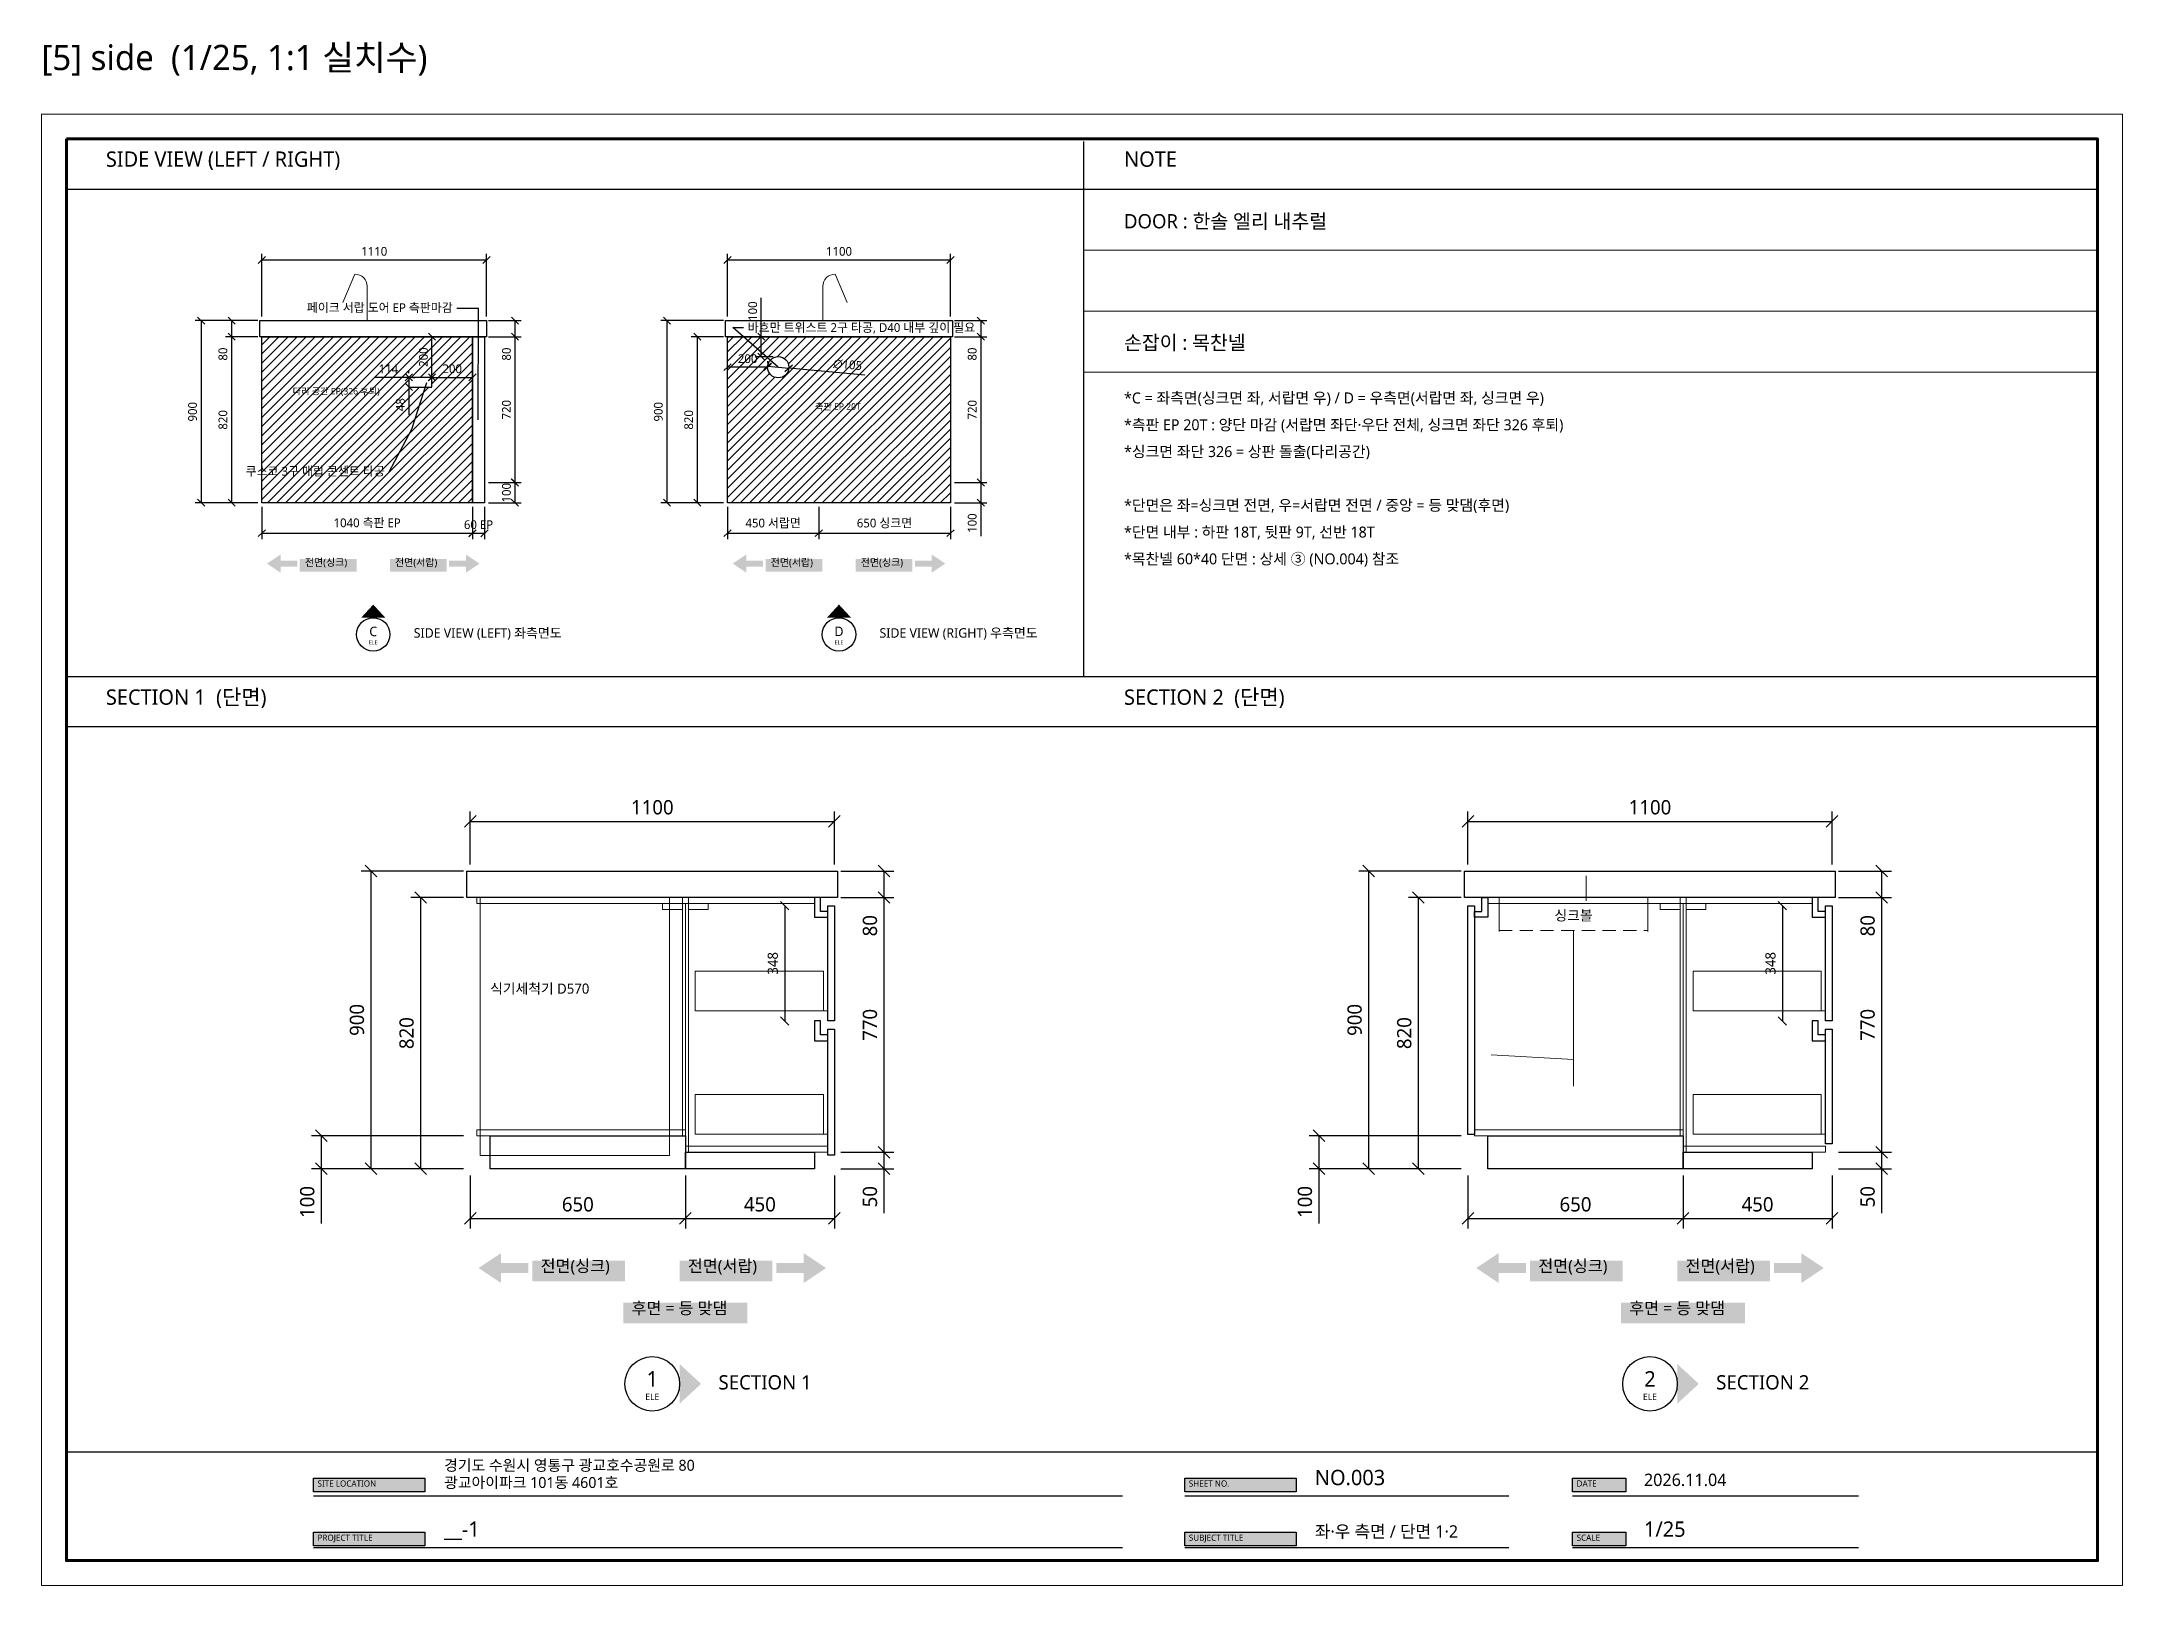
# Model space of a CAD drawing. Header units: millimetres. Extents: x 112 to 77378, y 62 to 7704.
# Drawn here: x 44002 to 54278, y 78 to 7704 of the extents above; entities that cross this region are included whole.
import ezdxf
from ezdxf.enums import TextEntityAlignment as Align

# ---------------------------------------------------------------- set-up
doc = ezdxf.new("R2010")
doc.units = ezdxf.units.MM
doc.header["$LTSCALE"] = 10
for name, color, linetype, lineweight, true_color in [('DIM', 252, 'Continuous', 13, 0x969696), ('FRAME', 18, 'Continuous', 100, 0x000000), ('NOTE_BLUE', 5, 'Continuous', 9, 0x0000ff), ('NOTE_RED', 242, 'Continuous', 25, 0xde0038), ('OUTLINE', 18, 'Continuous', 25, 0x000000), ('TEXT', 18, 'Continuous', 13, 0x000000), ('THIN', 8, 'Continuous', 5, 0x6e6e6e)]:
    doc.layers.add(name, color=color, linetype=linetype, lineweight=lineweight, true_color=true_color)
doc.layers.add('SHEET_FRAME_INFO', color=8, linetype='Continuous')
doc.styles.add('MALGUN', font='malgun.ttf')
doc.dimstyles.new('KAB', dxfattribs={"dimscale": 25, "dimtxt": 1.73, "dimasz": 0, "dimexe": 1.2, "dimexo": 0.8, "dimgap": 0.8, "dimtad": 1, "dimdec": 0, "dimtxsty": 'MALGUN', "dimtsz": 0.7, "dimcen": 2.5, "dimclrd": 256, "dimclre": 256, "dimclrt": 256, "dimazin": 3, "dimtfac": 1, "dimtmove": 0, "dimatfit": 3})

msp = doc.modelspace()

# ---------------------------------------------------------------- texts
at = {"layer": 'SHEET_FRAME_INFO', "style": 'MALGUN'}
msp.add_text('[5] side  (1/25, 1:1 실치수)', height=125, dxfattribs=at).set_placement((44002, 7525), align=Align.BOTTOM_LEFT)

# ---------------------------------------------------------------- blocks, each defined once
blk = doc.blocks.new('FRAME_SHEET5')
at = {"layer": 'FRAME', "true_color": 0x555555}
h = blk.add_hatch(color=251, dxfattribs=at)
h.dxf.hatch_style = 1
h.paths.add_polyline_path([(1455, 607.5), (2005, 607.5), (2005, 540), (1455, 540)])
h = blk.add_hatch(color=251, dxfattribs=at)
h.dxf.hatch_style = 1
h.paths.add_polyline_path([(5757.5, 607.5), (6307.5, 607.5), (6307.5, 540), (5757.5, 540)])
h = blk.add_hatch(color=251, dxfattribs=at)
h.dxf.hatch_style = 1
h.paths.add_polyline_path([(7672.5, 607.5), (7935, 607.5), (7935, 540), (7672.5, 540)])
h = blk.add_hatch(color=251, dxfattribs=at)
h.dxf.hatch_style = 1
h.paths.add_polyline_path([(1455, 340), (2005, 340), (2005, 272.5), (1455, 272.5)])
h = blk.add_hatch(color=251, dxfattribs=at)
h.dxf.hatch_style = 1
h.paths.add_polyline_path([(5757.5, 340), (6307.5, 340), (6307.5, 272.5), (5757.5, 272.5)])
h = blk.add_hatch(color=251, dxfattribs=at)
h.dxf.hatch_style = 1
h.paths.add_polyline_path([(7672.5, 340), (7935, 340), (7935, 272.5), (7672.5, 272.5)])
at = {"layer": 'FRAME', "color": 18, "lineweight": 25, "true_color": 0x000000}
for p, q in [((5257.5, 7210), (5257.5, 4567.5)), ((235, 6975), (10265, 6975)), ((235, 4567.5), (10265, 4567.5)), ((235, 4320), (10265, 4320)), ((235, 737.5), (10265, 737.5))]:
    blk.add_line(p, q, dxfattribs=at)
at = {"layer": 'FRAME', "color": 18, "lineweight": 13, "true_color": 0x000000}
for p, q in [((5257.5, 6672.5), (10265, 6672.5)), ((5257.5, 6372.5), (10265, 6372.5)), ((5257.5, 6070), (10265, 6070))]:
    blk.add_line(p, q, dxfattribs=at)
blk.add_lwpolyline([(112.5, 7345), (10387.5, 7345), (10387.5, 77.5), (112.5, 77.5)], close=True, dxfattribs=at)
at = {"layer": 'FRAME', "color": 18, "lineweight": 100, "true_color": 0x000000}
blk.add_lwpolyline([(235, 7222.5), (10265, 7222.5), (10265, 200), (235, 200)], close=True, dxfattribs=at)
at = {"layer": 'OUTLINE', "color": 18, "lineweight": 25, "true_color": 0x000000}
for p, q in [((1455, 520), (5450, 520)), ((5757.5, 520), (7357.5, 520)), ((7672.5, 520), (9085, 520)), ((1455, 265), (5450, 265)), ((5757.5, 265), (7357.5, 265)), ((7672.5, 265), (9085, 265))]:
    blk.add_line(p, q, dxfattribs=at)
for points in [[(1455, 607.5), (2005, 607.5), (2005, 540), (1455, 540)], [(5757.5, 607.5), (6307.5, 607.5), (6307.5, 540), (5757.5, 540)], [(7672.5, 607.5), (7935, 607.5), (7935, 540), (7672.5, 540)], [(1455, 340), (2005, 340), (2005, 272.5), (1455, 272.5)], [(5757.5, 340), (6307.5, 340), (6307.5, 272.5), (5757.5, 272.5)], [(7672.5, 340), (7935, 340), (7935, 272.5), (7672.5, 272.5)]]:
    blk.add_lwpolyline(points, close=True, dxfattribs=at)
at = {"layer": 'TEXT', "color": 18, "true_color": 0x000000, "style": 'MALGUN'}
for s, height, p in [('SIDE VIEW (LEFT / RIGHT)', 75.6, (430, 7062.5)), ('NOTE', 75.6, (5457.5, 7062.5)), ('SECTION 1  (단면)', 75.6, (430, 4405)), ('SECTION 2  (단면)', 75.6, (5457.5, 4405)), ('광교아이파크 101동 4601호', 54, (2100, 542.5)), ('경기도 수원시 영통구 광교호수공원로 80', 54, (2100, 627.5)), ('NO.003', 75.6, (6400, 550)), ('2026.11.04', 61.2, (8025, 550)), ('__-1', 75.6, (2100, 295)), ('좌·우 측면 / 단면 1·2', 61.2, (6400, 295)), ('1/25', 75.6, (8025, 295))]:
    blk.add_text(s, height=height, dxfattribs=at).set_placement(p, align=Align.BOTTOM_LEFT)
at = {"layer": 'TEXT', "color": 7, "true_color": 0xffffff, "style": 'MALGUN'}
for s, p in [('SITE LOCATION', (1475, 556.25)), ('SHEET NO.', (5777.5, 556.25)), ('DATE', (7692.5, 556.25)), ('PROJECT TITLE', (1475, 288.75)), ('SUBJECT TITLE', (5777.5, 288.75)), ('SCALE', (7692.5, 288.75))]:
    blk.add_text(s, height=30.6, dxfattribs=at).set_placement(p, align=Align.BOTTOM_LEFT)
blk = doc.blocks.new('*D869')
at = {"layer": 'Defpoints', "color": 0, "transparency": 16777216}
for p in [(2310, 6625), (1200, 6325), (2310, 6325)]:
    blk.add_point(p, dxfattribs=at)
at = {"layer": 'DIM', "lineweight": -2, "transparency": 16777216}
for p, q in [((1182, 6608), (1218, 6642)), ((1200, 6345), (1200, 6655)), ((1200, 6625), (2310, 6625)), ((2292, 6608), (2328, 6642)), ((2310, 6345), (2310, 6655))]:
    blk.add_line(p, q, dxfattribs=at)
at = {"layer": 'DIM', "lineweight": 13, "transparency": 16777216, "insert": (1755, 6667), "char_height": 43.2, "attachment_point": 5, "style": 'MALGUN'}
blk.add_mtext('1110', dxfattribs=at)
blk = doc.blocks.new('*D870')
at = {"layer": 'Defpoints', "color": 0, "transparency": 16777216}
for p in [(1200, 5425), (2240, 5425), (2240, 5275)]:
    blk.add_point(p, dxfattribs=at)
at = {"layer": 'DIM', "lineweight": -2, "transparency": 16777216}
for p, q in [((1200, 5405), (1200, 5245)), ((2240, 5405), (2240, 5245)), ((1182, 5258), (1218, 5292)), ((1200, 5275), (2240, 5275)), ((2222, 5258), (2258, 5292))]:
    blk.add_line(p, q, dxfattribs=at)
at = {"layer": 'DIM', "lineweight": 13, "transparency": 16777216, "insert": (1720, 5324), "char_height": 43.2, "attachment_point": 5, "style": 'MALGUN'}
blk.add_mtext('1040 측판 EP', dxfattribs=at)
blk = doc.blocks.new('*D871')
at = {"layer": 'Defpoints', "color": 0, "transparency": 16777216}
for p in [(2240, 5425), (2300, 5425), (2300, 5275)]:
    blk.add_point(p, dxfattribs=at)
at = {"layer": 'DIM', "lineweight": -2, "transparency": 16777216}
for p, q in [((2240, 5405), (2240, 5245)), ((2300, 5405), (2300, 5245)), ((2222, 5257), (2258, 5292)), ((2240, 5275), (2300, 5275)), ((2282, 5257), (2318, 5292))]:
    blk.add_line(p, q, dxfattribs=at)
at = {"layer": 'DIM', "lineweight": 13, "transparency": 16777216, "insert": (2270, 5317), "char_height": 43.2, "attachment_point": 5, "style": 'MALGUN'}
blk.add_mtext('60 EP', dxfattribs=at)
blk = doc.blocks.new('*D872')
at = {"layer": 'Defpoints', "color": 0, "transparency": 16777216}
for p in [(1200, 6245), (1050, 5425), (1200, 5425)]:
    blk.add_point(p, dxfattribs=at)
at = {"layer": 'DIM', "lineweight": -2, "transparency": 16777216}
for p, q in [((1180, 6245), (1020, 6245)), ((1068, 6228), (1033, 6263)), ((1050, 6245), (1050, 5425)), ((1180, 5425), (1020, 5425)), ((1068, 5408), (1033, 5443))]:
    blk.add_line(p, q, dxfattribs=at)
at = {"layer": 'DIM', "lineweight": 13, "transparency": 16777216, "insert": (1008, 5835), "char_height": 43.2, "attachment_point": 5, "rotation": 90, "style": 'MALGUN'}
blk.add_mtext('820', dxfattribs=at)
blk = doc.blocks.new('*D873')
at = {"layer": 'Defpoints', "color": 0, "transparency": 16777216}
for p in [(1200, 6325), (900, 5425), (1200, 5425)]:
    blk.add_point(p, dxfattribs=at)
at = {"layer": 'DIM', "lineweight": -2, "transparency": 16777216}
for p, q in [((1180, 6325), (870, 6325)), ((918, 6308), (883, 6343)), ((900, 6325), (900, 5425)), ((1180, 5425), (870, 5425)), ((918, 5408), (883, 5443))]:
    blk.add_line(p, q, dxfattribs=at)
at = {"layer": 'DIM', "lineweight": 13, "transparency": 16777216, "insert": (858, 5875), "char_height": 43.2, "attachment_point": 5, "rotation": 90, "style": 'MALGUN'}
blk.add_mtext('900', dxfattribs=at)
blk = doc.blocks.new('*D874')
at = {"layer": 'Defpoints', "color": 0, "transparency": 16777216}
for p in [(2300, 6325), (2300, 6245), (2450, 6245)]:
    blk.add_point(p, dxfattribs=at)
at = {"layer": 'DIM', "lineweight": -2, "transparency": 16777216}
for p, q in [((2320, 6325), (2480, 6325)), ((2468, 6308), (2433, 6343)), ((2450, 6325), (2450, 6245)), ((2320, 6245), (2480, 6245)), ((2468, 6228), (2433, 6263)), ((2450, 6245), (2450, 6109))]:
    blk.add_line(p, q, dxfattribs=at)
at = {"layer": 'DIM', "lineweight": 13, "transparency": 16777216, "insert": (2408, 6160), "char_height": 43.2, "attachment_point": 5, "rotation": 90, "style": 'MALGUN'}
blk.add_mtext('80', dxfattribs=at)
blk = doc.blocks.new('*D875')
at = {"layer": 'Defpoints', "color": 0, "transparency": 16777216}
for p in [(2300, 6245), (2300, 5525), (2450, 5525)]:
    blk.add_point(p, dxfattribs=at)
at = {"layer": 'DIM', "lineweight": -2, "transparency": 16777216}
for p, q in [((2320, 6245), (2480, 6245)), ((2468, 6228), (2433, 6263)), ((2450, 6245), (2450, 5525)), ((2320, 5525), (2480, 5525)), ((2468, 5508), (2433, 5543))]:
    blk.add_line(p, q, dxfattribs=at)
at = {"layer": 'DIM', "lineweight": 13, "transparency": 16777216, "insert": (2408, 5885), "char_height": 43.2, "attachment_point": 5, "rotation": 90, "style": 'MALGUN'}
blk.add_mtext('720', dxfattribs=at)
blk = doc.blocks.new('*D876')
at = {"layer": 'Defpoints', "color": 0, "transparency": 16777216}
for p in [(2300, 5525), (2300, 5425), (2450, 5425)]:
    blk.add_point(p, dxfattribs=at)
at = {"layer": 'DIM', "lineweight": -2, "transparency": 16777216}
for p, q in [((2320, 5525), (2480, 5525)), ((2468, 5508), (2432, 5543)), ((2450, 5525), (2450, 5425)), ((2320, 5425), (2480, 5425)), ((2468, 5408), (2432, 5443))]:
    blk.add_line(p, q, dxfattribs=at)
at = {"layer": 'DIM', "lineweight": 13, "transparency": 16777216, "insert": (2408, 5475), "char_height": 43.2, "attachment_point": 5, "rotation": 90, "style": 'MALGUN'}
blk.add_mtext('100', dxfattribs=at)
blk = doc.blocks.new('*D473')
at = {"lineweight": -2, "transparency": 16777216}
for p, q in [((1170, 6325), (1020, 6325)), ((1068, 6308), (1033, 6343)), ((1050, 6325), (1050, 6245)), ((1170, 6245), (1020, 6245)), ((1068, 6228), (1033, 6263)), ((1050, 6245), (1050, 6109))]:
    blk.add_line(p, q, dxfattribs=at)
at = {"layer": 'Defpoints', "color": 0, "transparency": 16777216}
for p in [(1190, 6325), (1050, 6245), (1190, 6245)]:
    blk.add_point(p, dxfattribs=at)
at = {"transparency": 16777216, "insert": (1008, 6160), "char_height": 43.2, "attachment_point": 5, "rotation": 90, "style": 'MALGUN'}
blk.add_mtext('80', dxfattribs=at)
blk = doc.blocks.new('*D826')
at = {"lineweight": -2, "transparency": 16777216}
for p, q in [((2058, 6228), (2023, 6263)), ((2040, 6045), (2040, 6245)), ((2060, 6245), (2070, 6245)), ((2058, 6028), (2023, 6063)), ((2060, 6045), (2070, 6045))]:
    blk.add_line(p, q, dxfattribs=at)
at = {"layer": 'Defpoints', "color": 0, "transparency": 16777216}
for p in [(2040, 6245), (2040, 6245), (2040, 6045)]:
    blk.add_point(p, dxfattribs=at)
at = {"transparency": 16777216, "insert": (1998, 6145), "char_height": 43.2, "attachment_point": 5, "rotation": 90, "style": 'MALGUN'}
blk.add_mtext('200', dxfattribs=at)
blk = doc.blocks.new('*D827')
at = {"lineweight": -2, "transparency": 16777216}
for p, q in [((2023, 6027), (2058, 6062)), ((2040, 6065), (2040, 6075)), ((2222, 6027), (2258, 6062)), ((2240, 6065), (2240, 6075)), ((2040, 6045), (2240, 6045))]:
    blk.add_line(p, q, dxfattribs=at)
at = {"layer": 'Defpoints', "color": 0, "transparency": 16777216}
for p in [(2040, 6045), (2240, 6045), (2240, 6045)]:
    blk.add_point(p, dxfattribs=at)
at = {"transparency": 16777216, "insert": (2140, 6087), "char_height": 43.2, "attachment_point": 5, "style": 'MALGUN'}
blk.add_mtext('200', dxfattribs=at)
blk = doc.blocks.new('*D828')
at = {"lineweight": -2, "transparency": 16777216}
for p, q in [((1908, 6027), (1944, 6062)), ((1926, 6065), (1926, 6075)), ((2022, 6027), (2058, 6062)), ((1926, 6045), (1760, 6045)), ((2040, 6045), (1926, 6045)), ((2040, 6025), (2040, 6015))]:
    blk.add_line(p, q, dxfattribs=at)
at = {"layer": 'Defpoints', "color": 0, "transparency": 16777216}
for p in [(1926, 6045), (1926, 6045), (2040, 6045)]:
    blk.add_point(p, dxfattribs=at)
at = {"transparency": 16777216, "insert": (1825, 6087), "char_height": 43.2, "attachment_point": 5, "style": 'MALGUN'}
blk.add_mtext('114', dxfattribs=at)
blk = doc.blocks.new('*D829')
at = {"lineweight": -2, "transparency": 16777216}
for p, q in [((1944, 6028), (1909, 6063)), ((1944, 5980), (1909, 6015)), ((1926, 6045), (1926, 5997)), ((1926, 5997), (1926, 5859)), ((1946, 6045), (1956, 6045)), ((1946, 5997), (1956, 5997))]:
    blk.add_line(p, q, dxfattribs=at)
at = {"layer": 'Defpoints', "color": 0, "transparency": 16777216}
for p in [(1926, 6045), (1926, 5997), (1926, 5997)]:
    blk.add_point(p, dxfattribs=at)
at = {"transparency": 16777216, "insert": (1884, 5910), "char_height": 43.2, "attachment_point": 5, "rotation": 90, "style": 'MALGUN'}
blk.add_mtext('48', dxfattribs=at)
blk = doc.blocks.new('*D831')
at = {"layer": 'Defpoints', "color": 0, "transparency": 16777216}
for p in [(4600, 6625), (3500, 6325), (4600, 6325)]:
    blk.add_point(p, dxfattribs=at)
at = {"layer": 'DIM', "lineweight": -2, "transparency": 16777216}
for p, q in [((3482, 6608), (3518, 6642)), ((3500, 6345), (3500, 6655)), ((3500, 6625), (4600, 6625)), ((4582, 6608), (4618, 6642)), ((4600, 6345), (4600, 6655))]:
    blk.add_line(p, q, dxfattribs=at)
at = {"layer": 'DIM', "lineweight": 13, "transparency": 16777216, "insert": (4050, 6667), "char_height": 43.2, "attachment_point": 5, "style": 'MALGUN'}
blk.add_mtext('1100', dxfattribs=at)
blk = doc.blocks.new('*D832')
at = {"layer": 'Defpoints', "color": 0, "transparency": 16777216}
for p in [(3500, 5425), (3950, 5425), (3950, 5275)]:
    blk.add_point(p, dxfattribs=at)
at = {"layer": 'DIM', "lineweight": -2, "transparency": 16777216}
for p, q in [((3500, 5405), (3500, 5245)), ((3950, 5405), (3950, 5245)), ((3482, 5258), (3518, 5292)), ((3500, 5275), (3950, 5275)), ((3932, 5258), (3968, 5292))]:
    blk.add_line(p, q, dxfattribs=at)
at = {"layer": 'DIM', "lineweight": 13, "transparency": 16777216, "insert": (3725, 5323), "char_height": 43.2, "attachment_point": 5, "style": 'MALGUN'}
blk.add_mtext('450 서랍면', dxfattribs=at)
blk = doc.blocks.new('*D833')
at = {"layer": 'Defpoints', "color": 0, "transparency": 16777216}
for p in [(3950, 5425), (4600, 5425), (4600, 5275)]:
    blk.add_point(p, dxfattribs=at)
at = {"layer": 'DIM', "lineweight": -2, "transparency": 16777216}
for p, q in [((3950, 5405), (3950, 5245)), ((4600, 5405), (4600, 5245)), ((3932, 5258), (3968, 5292)), ((3950, 5275), (4600, 5275)), ((4582, 5258), (4618, 5292))]:
    blk.add_line(p, q, dxfattribs=at)
at = {"layer": 'DIM', "lineweight": 13, "transparency": 16777216, "insert": (4275, 5323), "char_height": 43.2, "attachment_point": 5, "style": 'MALGUN'}
blk.add_mtext('650 싱크면', dxfattribs=at)
blk = doc.blocks.new('*D834')
at = {"layer": 'Defpoints', "color": 0, "transparency": 16777216}
for p in [(3500, 6245), (3350, 5425), (3500, 5425)]:
    blk.add_point(p, dxfattribs=at)
at = {"layer": 'DIM', "lineweight": -2, "transparency": 16777216}
for p, q in [((3480, 6245), (3320, 6245)), ((3368, 6228), (3333, 6263)), ((3350, 6245), (3350, 5425)), ((3480, 5425), (3320, 5425)), ((3368, 5408), (3333, 5443))]:
    blk.add_line(p, q, dxfattribs=at)
at = {"layer": 'DIM', "lineweight": 13, "transparency": 16777216, "insert": (3308, 5835), "char_height": 43.2, "attachment_point": 5, "rotation": 90, "style": 'MALGUN'}
blk.add_mtext('820', dxfattribs=at)
blk = doc.blocks.new('*D835')
at = {"layer": 'Defpoints', "color": 0, "transparency": 16777216}
for p in [(3500, 6325), (3200, 5425), (3500, 5425)]:
    blk.add_point(p, dxfattribs=at)
at = {"layer": 'DIM', "lineweight": -2, "transparency": 16777216}
for p, q in [((3480, 6325), (3170, 6325)), ((3218, 6308), (3183, 6343)), ((3200, 6325), (3200, 5425)), ((3480, 5425), (3170, 5425)), ((3218, 5408), (3183, 5443))]:
    blk.add_line(p, q, dxfattribs=at)
at = {"layer": 'DIM', "lineweight": 13, "transparency": 16777216, "insert": (3158, 5875), "char_height": 43.2, "attachment_point": 5, "rotation": 90, "style": 'MALGUN'}
blk.add_mtext('900', dxfattribs=at)
blk = doc.blocks.new('*D836')
at = {"layer": 'Defpoints', "color": 0, "transparency": 16777216}
for p in [(4600, 6325), (4600, 6245), (4750, 6245)]:
    blk.add_point(p, dxfattribs=at)
at = {"layer": 'DIM', "lineweight": -2, "transparency": 16777216}
for p, q in [((4620, 6325), (4780, 6325)), ((4768, 6308), (4733, 6343)), ((4750, 6325), (4750, 6245)), ((4620, 6245), (4780, 6245)), ((4768, 6228), (4733, 6263)), ((4750, 6245), (4750, 6109))]:
    blk.add_line(p, q, dxfattribs=at)
at = {"layer": 'DIM', "lineweight": 13, "transparency": 16777216, "insert": (4708, 6160), "char_height": 43.2, "attachment_point": 5, "rotation": 90, "style": 'MALGUN'}
blk.add_mtext('80', dxfattribs=at)
blk = doc.blocks.new('*D837')
at = {"layer": 'Defpoints', "color": 0, "transparency": 16777216}
for p in [(4600, 6245), (4600, 5525), (4750, 5525)]:
    blk.add_point(p, dxfattribs=at)
at = {"layer": 'DIM', "lineweight": -2, "transparency": 16777216}
for p, q in [((4620, 6245), (4780, 6245)), ((4768, 6228), (4733, 6263)), ((4750, 6245), (4750, 5525)), ((4620, 5525), (4780, 5525)), ((4768, 5508), (4733, 5543))]:
    blk.add_line(p, q, dxfattribs=at)
at = {"layer": 'DIM', "lineweight": 13, "transparency": 16777216, "insert": (4708, 5885), "char_height": 43.2, "attachment_point": 5, "rotation": 90, "style": 'MALGUN'}
blk.add_mtext('720', dxfattribs=at)
blk = doc.blocks.new('*D838')
at = {"layer": 'Defpoints', "color": 0, "transparency": 16777216}
for p in [(4600, 5525), (4600, 5425), (4750, 5425)]:
    blk.add_point(p, dxfattribs=at)
at = {"layer": 'DIM', "lineweight": -2, "transparency": 16777216}
for p, q in [((4620, 5525), (4780, 5525)), ((4768, 5508), (4733, 5543)), ((4750, 5525), (4750, 5425)), ((4620, 5425), (4780, 5425)), ((4768, 5408), (4733, 5443)), ((4750, 5425), (4750, 5260))]:
    blk.add_line(p, q, dxfattribs=at)
at = {"layer": 'DIM', "lineweight": 13, "transparency": 16777216, "insert": (4708, 5325), "char_height": 43.2, "attachment_point": 5, "rotation": 90, "style": 'MALGUN'}
blk.add_mtext('100', dxfattribs=at)
blk = doc.blocks.new('*D814')
at = {"lineweight": -2, "transparency": 16777216}
for p, q in [((3679, 6084), (3717, 6116)), ((3698, 6100), (3802, 6090)), ((3783, 6074), (3821, 6106)), ((4178, 6056), (3802, 6090))]:
    blk.add_line(p, q, dxfattribs=at)
at = {"layer": 'Defpoints', "color": 0, "transparency": 16777216}
for p in [(3698, 6100), (3802, 6090)]:
    blk.add_point(p, dxfattribs=at)
at = {"transparency": 16777216, "insert": (4093, 6107), "char_height": 43.2, "attachment_point": 5, "rotation": 354.7834, "style": 'MALGUN'}
blk.add_mtext('∅105', dxfattribs=at)
blk = doc.blocks.new('*D839')
at = {"lineweight": -2, "transparency": 16777216}
for p, q in [((3666, 6245), (3666, 6438)), ((3725, 6245), (3636, 6245)), ((3684, 6228), (3649, 6263)), ((3666, 6147), (3666, 6245)), ((3725, 6147), (3636, 6147)), ((3684, 6130), (3649, 6165))]:
    blk.add_line(p, q, dxfattribs=at)
at = {"layer": 'Defpoints', "color": 0, "transparency": 16777216}
for p in [(3666, 6245), (3745, 6245), (3745, 6147)]:
    blk.add_point(p, dxfattribs=at)
at = {"transparency": 16777216, "insert": (3588, 6372), "char_height": 43.2, "attachment_point": 5, "rotation": 90, "style": 'MALGUN'}
blk.add_mtext('\\P100', dxfattribs=at)
blk = doc.blocks.new('*D816')
at = {"lineweight": -2, "transparency": 16777216}
for p, q in [((3482, 6078), (3518, 6112)), ((3500, 6115), (3500, 6125)), ((3698, 6095), (3500, 6095)), ((3680, 6078), (3715, 6112)), ((3698, 6115), (3698, 6125))]:
    blk.add_line(p, q, dxfattribs=at)
at = {"layer": 'Defpoints', "color": 0, "transparency": 16777216}
for p in [(3500, 6095), (3500, 6095), (3698, 6095)]:
    blk.add_point(p, dxfattribs=at)
at = {"transparency": 16777216, "insert": (3599, 6137), "char_height": 43.2, "attachment_point": 5, "style": 'MALGUN'}
blk.add_mtext('200', dxfattribs=at)
blk = doc.blocks.new('NOTE_S5')
at = {"layer": 'NOTE_BLUE', "color": 5, "true_color": 0x0000ff, "style": 'MALGUN'}
for s, p in [('*측판 EP 20T : 양단 마감 (서랍면 좌단·우단 전체, 싱크면 좌단 326 후퇴)', (5457.5, 5767.5)), ('*단면은 좌=싱크면 전면, 우=서랍면 전면 / 중앙 = 등 맞댐(후면)', (5457.5, 5370)), ('*목찬넬 60*40 단면 : 상세 ③ (NO.004) 참조', (5457.5, 5105))]:
    blk.add_text(s, height=54, dxfattribs=at).set_placement(p, align=Align.BOTTOM_LEFT)
at = {"layer": 'NOTE_RED', "color": 242, "true_color": 0xde0038, "style": 'MALGUN'}
for s, height, p in [('손잡이 : 목찬넬', 70.2, (5457.5, 6160)), ('*싱크면 좌단 326 = 상판 돌출(다리공간)', 54, (5457.5, 5635))]:
    blk.add_text(s, height=height, dxfattribs=at).set_placement(p, align=Align.BOTTOM_LEFT)
at = {"layer": 'TEXT', "color": 18, "true_color": 0x000000, "style": 'MALGUN'}
for s, height, p in [('DOOR : 한솔 엘리 내추럴', 70.2, (5457.5, 6760)), ('*C = 좌측면(싱크면 좌, 서랍면 우) / D = 우측면(서랍면 좌, 싱크면 우)', 54, (5457.5, 5900)), ('*단면 내부 : 하판 18T, 뒷판 9T, 선반 18T', 54, (5457.5, 5237.5))]:
    blk.add_text(s, height=height, dxfattribs=at).set_placement(p, align=Align.BOTTOM_LEFT)
blk = doc.blocks.new('*D665')
at = {"layer": 'Defpoints', "color": 0, "transparency": 16777216}
for p in [(2700, 2670), (2700, 2322), (2700, 2322)]:
    blk.add_point(p, dxfattribs=at)
at = {"layer": 'DIM', "lineweight": -2, "transparency": 16777216}
for p, q in [((2712.5, 2657.5), (2687.5, 2682.5)), ((2700, 2670), (2700, 2322)), ((2712.5, 2309.5), (2687.5, 2334.5))]:
    blk.add_line(p, q, dxfattribs=at)
at = {"layer": 'DIM', "lineweight": 13, "transparency": 16777216, "insert": (2664.2, 2496), "char_height": 30.6, "attachment_point": 5, "rotation": 90, "style": 'MALGUN'}
blk.add_mtext('348', dxfattribs=at)
blk = doc.blocks.new('*D666')
at = {"layer": 'Defpoints', "color": 0, "transparency": 16777216}
for p in [(2850, 2925), (1750, 2775), (2850, 2775)]:
    blk.add_point(p, dxfattribs=at)
at = {"layer": 'DIM', "lineweight": -2, "transparency": 16777216}
for p, q in [((1750, 2795), (1750, 2955)), ((2850, 2795), (2850, 2955)), ((1732.5, 2907.5), (1767.5, 2942.5)), ((1750, 2925), (2850, 2925)), ((2832.5, 2907.5), (2867.5, 2942.5))]:
    blk.add_line(p, q, dxfattribs=at)
at = {"layer": 'DIM', "lineweight": 13, "transparency": 16777216, "insert": (2300, 2967.4), "char_height": 43.2, "attachment_point": 5, "style": 'MALGUN'}
blk.add_mtext('1100', dxfattribs=at)
blk = doc.blocks.new('*D667')
at = {"layer": 'Defpoints', "color": 0, "transparency": 16777216}
for p in [(1750, 1875), (2400, 1875), (2400, 1725)]:
    blk.add_point(p, dxfattribs=at)
at = {"layer": 'DIM', "lineweight": -2, "transparency": 16777216}
for p, q in [((1750, 1855), (1750, 1695)), ((2400, 1855), (2400, 1695)), ((1732.5, 1707.5), (1767.5, 1742.5)), ((1750, 1725), (2400, 1725)), ((2382.5, 1707.5), (2417.5, 1742.5))]:
    blk.add_line(p, q, dxfattribs=at)
at = {"layer": 'DIM', "lineweight": 13, "transparency": 16777216, "insert": (2075, 1767.3), "char_height": 43.2, "attachment_point": 5, "style": 'MALGUN'}
blk.add_mtext('650', dxfattribs=at)
blk = doc.blocks.new('*D668')
at = {"layer": 'Defpoints', "color": 0, "transparency": 16777216}
for p in [(2400, 1875), (2850, 1875), (2850, 1725)]:
    blk.add_point(p, dxfattribs=at)
at = {"layer": 'DIM', "lineweight": -2, "transparency": 16777216}
for p, q in [((2400, 1855), (2400, 1695)), ((2850, 1855), (2850, 1695)), ((2382.5, 1707.5), (2417.5, 1742.5)), ((2400, 1725), (2850, 1725)), ((2832.5, 1707.5), (2867.5, 1742.5))]:
    blk.add_line(p, q, dxfattribs=at)
at = {"layer": 'DIM', "lineweight": 13, "transparency": 16777216, "insert": (2625, 1767.3), "char_height": 43.2, "attachment_point": 5, "style": 'MALGUN'}
blk.add_mtext('450', dxfattribs=at)
blk = doc.blocks.new('*D669')
at = {"layer": 'Defpoints', "color": 0, "transparency": 16777216}
for p in [(1750, 2695), (1600, 1875), (1750, 1875)]:
    blk.add_point(p, dxfattribs=at)
at = {"layer": 'DIM', "lineweight": -2, "transparency": 16777216}
for p, q in [((1617.5, 2677.5), (1582.5, 2712.5)), ((1730, 2695), (1570, 2695)), ((1600, 2695), (1600, 1875)), ((1617.5, 1857.5), (1582.5, 1892.5)), ((1730, 1875), (1570, 1875))]:
    blk.add_line(p, q, dxfattribs=at)
at = {"layer": 'DIM', "lineweight": 13, "transparency": 16777216, "insert": (1557.7, 2285), "char_height": 43.2, "attachment_point": 5, "rotation": 90, "style": 'MALGUN'}
blk.add_mtext('820', dxfattribs=at)
blk = doc.blocks.new('*D670')
at = {"layer": 'Defpoints', "color": 0, "transparency": 16777216}
for p in [(1750, 2775), (1450, 1875), (1750, 1875)]:
    blk.add_point(p, dxfattribs=at)
at = {"layer": 'DIM', "lineweight": -2, "transparency": 16777216}
for p, q in [((1730, 2775), (1420, 2775)), ((1467.5, 2757.5), (1432.5, 2792.5)), ((1450, 2775), (1450, 1875)), ((1467.5, 1857.5), (1432.5, 1892.5)), ((1730, 1875), (1420, 1875))]:
    blk.add_line(p, q, dxfattribs=at)
at = {"layer": 'DIM', "lineweight": 13, "transparency": 16777216, "insert": (1407.7, 2325), "char_height": 43.2, "attachment_point": 5, "rotation": 90, "style": 'MALGUN'}
blk.add_mtext('900', dxfattribs=at)
blk = doc.blocks.new('*D671')
at = {"layer": 'Defpoints', "color": 0, "transparency": 16777216}
for p in [(2850, 2775), (2850, 2695), (3000, 2695)]:
    blk.add_point(p, dxfattribs=at)
at = {"layer": 'DIM', "lineweight": -2, "transparency": 16777216}
for p, q in [((2870, 2775), (3030, 2775)), ((3017.5, 2757.5), (2982.5, 2792.5)), ((3000, 2775), (3000, 2695)), ((3017.5, 2677.5), (2982.5, 2712.5)), ((2870, 2695), (3030, 2695)), ((3000, 2695), (3000, 2559.2))]:
    blk.add_line(p, q, dxfattribs=at)
at = {"layer": 'DIM', "lineweight": 13, "transparency": 16777216, "insert": (2957.7, 2609.6), "char_height": 43.2, "attachment_point": 5, "rotation": 90, "style": 'MALGUN'}
blk.add_mtext('80', dxfattribs=at)
blk = doc.blocks.new('*D672')
at = {"layer": 'Defpoints', "color": 0, "transparency": 16777216}
for p in [(2850, 2695), (2850, 1925), (3000, 1925)]:
    blk.add_point(p, dxfattribs=at)
at = {"layer": 'DIM', "lineweight": -2, "transparency": 16777216}
for p, q in [((3017.5, 2677.5), (2982.5, 2712.5)), ((2870, 2695), (3030, 2695)), ((3000, 2695), (3000, 1925)), ((2870, 1925), (3030, 1925)), ((3017.5, 1907.5), (2982.5, 1942.5))]:
    blk.add_line(p, q, dxfattribs=at)
at = {"layer": 'DIM', "lineweight": 13, "transparency": 16777216, "insert": (2957.7, 2310), "char_height": 43.2, "attachment_point": 5, "rotation": 90, "style": 'MALGUN'}
blk.add_mtext('770', dxfattribs=at)
blk = doc.blocks.new('*D673')
at = {"layer": 'Defpoints', "color": 0, "transparency": 16777216}
for p in [(2850, 1925), (2850, 1875), (3000, 1875)]:
    blk.add_point(p, dxfattribs=at)
at = {"layer": 'DIM', "lineweight": -2, "transparency": 16777216}
for p, q in [((2870, 1925), (3030, 1925)), ((3017.5, 1907.5), (2982.5, 1942.5)), ((3017.5, 1857.5), (2982.5, 1892.5)), ((3000, 1925), (3000, 1875)), ((2870, 1875), (3030, 1875)), ((3000, 1875), (3000, 1741.2))]:
    blk.add_line(p, q, dxfattribs=at)
at = {"layer": 'DIM', "lineweight": 13, "transparency": 16777216, "insert": (2957.7, 1790.6), "char_height": 43.2, "attachment_point": 5, "rotation": 90, "style": 'MALGUN'}
blk.add_mtext('50', dxfattribs=at)
blk = doc.blocks.new('*D674')
at = {"layer": 'Defpoints', "color": 0, "transparency": 16777216}
for p in [(1750, 1975), (1300, 1875), (1750, 1875)]:
    blk.add_point(p, dxfattribs=at)
at = {"layer": 'DIM', "lineweight": -2, "transparency": 16777216}
for p, q in [((1730, 1975), (1270, 1975)), ((1317.5, 1957.5), (1282.5, 1992.5)), ((1300, 1975), (1300, 1875)), ((1317.5, 1857.5), (1282.5, 1892.5)), ((1730, 1875), (1270, 1875)), ((1300, 1875), (1300, 1709.6))]:
    blk.add_line(p, q, dxfattribs=at)
at = {"layer": 'DIM', "lineweight": 13, "transparency": 16777216, "insert": (1257.6, 1774.8), "char_height": 43.2, "attachment_point": 5, "rotation": 90, "style": 'MALGUN'}
blk.add_mtext('100', dxfattribs=at)
blk = doc.blocks.new('*D654')
at = {"layer": 'Defpoints', "color": 0, "transparency": 16777216}
for p in [(7950, 2670), (7950, 2322), (7950, 2322)]:
    blk.add_point(p, dxfattribs=at)
at = {"layer": 'DIM', "lineweight": -2, "transparency": 16777216}
for p, q in [((7962.5, 2657.5), (7937.5, 2682.5)), ((7950, 2670), (7950, 2322)), ((7962.5, 2309.5), (7937.5, 2334.5))]:
    blk.add_line(p, q, dxfattribs=at)
at = {"layer": 'DIM', "lineweight": 13, "transparency": 16777216, "insert": (7914.2, 2496), "char_height": 30.6, "attachment_point": 5, "rotation": 90, "style": 'MALGUN'}
blk.add_mtext('348', dxfattribs=at)
blk = doc.blocks.new('*D655')
at = {"layer": 'Defpoints', "color": 0, "transparency": 16777216}
for p in [(8100, 2925), (7000, 2775), (8100, 2775)]:
    blk.add_point(p, dxfattribs=at)
at = {"layer": 'DIM', "lineweight": -2, "transparency": 16777216}
for p, q in [((7000, 2795), (7000, 2955)), ((8100, 2795), (8100, 2955)), ((6982.5, 2907.5), (7017.5, 2942.5)), ((7000, 2925), (8100, 2925)), ((8082.5, 2907.5), (8117.5, 2942.5))]:
    blk.add_line(p, q, dxfattribs=at)
at = {"layer": 'DIM', "lineweight": 13, "transparency": 16777216, "insert": (7550, 2967.4), "char_height": 43.2, "attachment_point": 5, "style": 'MALGUN'}
blk.add_mtext('1100', dxfattribs=at)
blk = doc.blocks.new('*D656')
at = {"layer": 'Defpoints', "color": 0, "transparency": 16777216}
for p in [(7000, 1875), (7650, 1875), (7650, 1725)]:
    blk.add_point(p, dxfattribs=at)
at = {"layer": 'DIM', "lineweight": -2, "transparency": 16777216}
for p, q in [((7000, 1855), (7000, 1695)), ((7650, 1855), (7650, 1695)), ((6982.5, 1707.5), (7017.5, 1742.5)), ((7000, 1725), (7650, 1725)), ((7632.5, 1707.5), (7667.5, 1742.5))]:
    blk.add_line(p, q, dxfattribs=at)
at = {"layer": 'DIM', "lineweight": 13, "transparency": 16777216, "insert": (7325, 1767.3), "char_height": 43.2, "attachment_point": 5, "style": 'MALGUN'}
blk.add_mtext('650', dxfattribs=at)
blk = doc.blocks.new('*D657')
at = {"layer": 'Defpoints', "color": 0, "transparency": 16777216}
for p in [(7650, 1875), (8100, 1875), (8100, 1725)]:
    blk.add_point(p, dxfattribs=at)
at = {"layer": 'DIM', "lineweight": -2, "transparency": 16777216}
for p, q in [((7650, 1855), (7650, 1695)), ((8100, 1855), (8100, 1695)), ((7632.5, 1707.5), (7667.5, 1742.5)), ((7650, 1725), (8100, 1725)), ((8082.5, 1707.5), (8117.5, 1742.5))]:
    blk.add_line(p, q, dxfattribs=at)
at = {"layer": 'DIM', "lineweight": 13, "transparency": 16777216, "insert": (7875, 1767.3), "char_height": 43.2, "attachment_point": 5, "style": 'MALGUN'}
blk.add_mtext('450', dxfattribs=at)
blk = doc.blocks.new('*D658')
at = {"layer": 'Defpoints', "color": 0, "transparency": 16777216}
for p in [(7000, 2695), (6850, 1875), (7000, 1875)]:
    blk.add_point(p, dxfattribs=at)
at = {"layer": 'DIM', "lineweight": -2, "transparency": 16777216}
for p, q in [((6867.5, 2677.5), (6832.5, 2712.5)), ((6980, 2695), (6820, 2695)), ((6850, 2695), (6850, 1875)), ((6867.5, 1857.5), (6832.5, 1892.5)), ((6980, 1875), (6820, 1875))]:
    blk.add_line(p, q, dxfattribs=at)
at = {"layer": 'DIM', "lineweight": 13, "transparency": 16777216, "insert": (6807.7, 2285), "char_height": 43.2, "attachment_point": 5, "rotation": 90, "style": 'MALGUN'}
blk.add_mtext('820', dxfattribs=at)
blk = doc.blocks.new('*D663')
at = {"layer": 'Defpoints', "color": 0, "transparency": 16777216}
for p in [(7000, 2775), (6700, 1875), (7000, 1875)]:
    blk.add_point(p, dxfattribs=at)
at = {"layer": 'DIM', "lineweight": -2, "transparency": 16777216}
for p, q in [((6980, 2775), (6670, 2775)), ((6717.5, 2757.5), (6682.5, 2792.5)), ((6700, 2775), (6700, 1875)), ((6717.5, 1857.5), (6682.5, 1892.5)), ((6980, 1875), (6670, 1875))]:
    blk.add_line(p, q, dxfattribs=at)
at = {"layer": 'DIM', "lineweight": 13, "transparency": 16777216, "insert": (6657.7, 2325), "char_height": 43.2, "attachment_point": 5, "rotation": 90, "style": 'MALGUN'}
blk.add_mtext('900', dxfattribs=at)
blk = doc.blocks.new('*D659')
at = {"layer": 'Defpoints', "color": 0, "transparency": 16777216}
for p in [(8100, 2775), (8100, 2695), (8250, 2695)]:
    blk.add_point(p, dxfattribs=at)
at = {"layer": 'DIM', "lineweight": -2, "transparency": 16777216}
for p, q in [((8120, 2775), (8280, 2775)), ((8267.5, 2757.5), (8232.5, 2792.5)), ((8250, 2775), (8250, 2695)), ((8267.5, 2677.5), (8232.5, 2712.5)), ((8120, 2695), (8280, 2695)), ((8250, 2695), (8250, 2559.2))]:
    blk.add_line(p, q, dxfattribs=at)
at = {"layer": 'DIM', "lineweight": 13, "transparency": 16777216, "insert": (8207.7, 2609.6), "char_height": 43.2, "attachment_point": 5, "rotation": 90, "style": 'MALGUN'}
blk.add_mtext('80', dxfattribs=at)
blk = doc.blocks.new('*D660')
at = {"layer": 'Defpoints', "color": 0, "transparency": 16777216}
for p in [(8100, 2695), (8100, 1925), (8250, 1925)]:
    blk.add_point(p, dxfattribs=at)
at = {"layer": 'DIM', "lineweight": -2, "transparency": 16777216}
for p, q in [((8267.5, 2677.5), (8232.5, 2712.5)), ((8120, 2695), (8280, 2695)), ((8250, 2695), (8250, 1925)), ((8120, 1925), (8280, 1925)), ((8267.5, 1907.5), (8232.5, 1942.5))]:
    blk.add_line(p, q, dxfattribs=at)
at = {"layer": 'DIM', "lineweight": 13, "transparency": 16777216, "insert": (8207.7, 2310), "char_height": 43.2, "attachment_point": 5, "rotation": 90, "style": 'MALGUN'}
blk.add_mtext('770', dxfattribs=at)
blk = doc.blocks.new('*D661')
at = {"layer": 'Defpoints', "color": 0, "transparency": 16777216}
for p in [(8100, 1925), (8100, 1875), (8250, 1875)]:
    blk.add_point(p, dxfattribs=at)
at = {"layer": 'DIM', "lineweight": -2, "transparency": 16777216}
for p, q in [((8120, 1925), (8280, 1925)), ((8267.5, 1907.5), (8232.5, 1942.5)), ((8267.5, 1857.5), (8232.5, 1892.5)), ((8250, 1925), (8250, 1875)), ((8120, 1875), (8280, 1875)), ((8250, 1875), (8250, 1741.2))]:
    blk.add_line(p, q, dxfattribs=at)
at = {"layer": 'DIM', "lineweight": 13, "transparency": 16777216, "insert": (8207.7, 1790.6), "char_height": 43.2, "attachment_point": 5, "rotation": 90, "style": 'MALGUN'}
blk.add_mtext('50', dxfattribs=at)
blk = doc.blocks.new('*D662')
at = {"layer": 'Defpoints', "color": 0, "transparency": 16777216}
for p in [(7000, 1975), (6550, 1875), (7000, 1875)]:
    blk.add_point(p, dxfattribs=at)
at = {"layer": 'DIM', "lineweight": -2, "transparency": 16777216}
for p, q in [((6980, 1975), (6520, 1975)), ((6567.5, 1957.5), (6532.5, 1992.5)), ((6550, 1975), (6550, 1875)), ((6567.5, 1857.5), (6532.5, 1892.5)), ((6980, 1875), (6520, 1875)), ((6550, 1875), (6550, 1709.6))]:
    blk.add_line(p, q, dxfattribs=at)
at = {"layer": 'DIM', "lineweight": 13, "transparency": 16777216, "insert": (6507.6, 1774.8), "char_height": 43.2, "attachment_point": 5, "rotation": 90, "style": 'MALGUN'}
blk.add_mtext('100', dxfattribs=at)
blk = doc.blocks.new('VIEW_SIDE_LEFT_S5')
at = {"layer": 'OUTLINE', "true_color": 0x000000}
h = blk.add_hatch(color=18, dxfattribs=at)
h.dxf.hatch_style = 1
h.paths.add_polyline_path([(1375, 5140), (1292.5, 5140), (1292.5, 5170), (1225, 5125), (1292.5, 5080), (1292.5, 5110), (1375, 5110)])
at = {"layer": 'OUTLINE', "true_color": 0xe1e1e1}
h = blk.add_hatch(color=254, dxfattribs=at)
h.dxf.hatch_style = 1
h.paths.add_polyline_path([(1387.5, 5147.5), (1667.5, 5147.5), (1667.5, 5085), (1387.5, 5085)])
h = blk.add_hatch(color=254, dxfattribs=at)
h.dxf.hatch_style = 1
h.paths.add_polyline_path([(1832.5, 5147.5), (2112.5, 5147.5), (2112.5, 5085), (1832.5, 5085)])
at = {"layer": 'OUTLINE', "true_color": 0x000000}
h = blk.add_hatch(color=18, dxfattribs=at)
h.dxf.hatch_style = 1
h.paths.add_polyline_path([(2125, 5110), (2207.5, 5110), (2207.5, 5080), (2275, 5125), (2207.5, 5170), (2207.5, 5140), (2125, 5140)])
h = blk.add_hatch(color=18, dxfattribs=at)
h.dxf.hatch_style = 1
h.paths.add_polyline_path([(1690, 4857.5), (1810, 4857.5), (1750, 4922.5)])
at = {"layer": 'THIN', "lineweight": 5, "true_color": 0xa5a5a5}
h = blk.add_hatch(dxfattribs=at)
h.set_pattern_fill('ANSI31', color=253, scale=10)
h.paths.add_polyline_path([(2040, 6045), (2040, 5997), (1926, 5997), (1926, 6045)])
h.paths.add_polyline_path([(1200, 6245), (2240, 6245), (2240, 5425), (1200, 5425)])
for p, q in [((2310, 6245), (2240, 6245)), ((2240, 6245), (2240, 5425))]:
    blk.add_line(p, q)
blk.add_lwpolyline([(1926, 6045), (1926, 5997), (2040, 5997), (2040, 6045)], close=True)
at = {"layer": 'OUTLINE', "color": 18, "lineweight": 25, "true_color": 0x000000}
blk.add_line((2240, 5425), (2240, 6245), dxfattribs=at)
for points in [[(1190, 6325), (2310, 6325), (2310, 6245), (1190, 6245)], [(1200, 6245), (2240, 6245), (2240, 5425), (1200, 5425)], [(2240, 6245), (2300, 6245), (2300, 5425), (2240, 5425)]]:
    blk.add_lwpolyline(points, close=True, dxfattribs=at)
blk.add_circle((1750, 4775), 82.5, dxfattribs=at)
at = {"layer": 'THIN', "color": 8, "lineweight": 5, "true_color": 0x6e6e6e}
blk.add_lwpolyline([(1719.8, 6325), (1719.8, 6495), (1719.8, 6495), (1718.7, 6506.7), (1715.3, 6518), (1709.7, 6528.3), (1702.3, 6537.4), (1693.2, 6544.9), (1682.8, 6550.4), (1671.5, 6553.8), (1659.8, 6555), (1599.8, 6415)], dxfattribs=at)
at = {"char_height": 43.25, "attachment_point": 9, "style": 'MALGUN'}
for s, insert in [('페이크 서랍 도어 EP 측판마감', (2143, 6362.9)), ('쿠스코 3구 매립 콘센트 타공 ', (1807.6, 5555))]:
    blk.add_mtext(s, dxfattribs=dict(at, insert=insert))
at = {"layer": 'NOTE_BLUE', "color": 5, "true_color": 0x0000ff, "style": 'MALGUN'}
blk.add_text('다리 공간 EP(326 후퇴)', height=32.4, dxfattribs=at).set_placement((1567.1, 5950.6), align=Align.BOTTOM_CENTER)
at = {"layer": 'TEXT', "color": 18, "true_color": 0x000000, "style": 'MALGUN'}
for s, height, p in [('전면(싱크)', 36, (1412.5, 5102.5)), ('전면(서랍)', 36, (1857.5, 5102.5)), ('SIDE VIEW (LEFT) 좌측면도', 46.8, (1950, 4745))]:
    blk.add_text(s, height=height, dxfattribs=at).set_placement(p, align=Align.BOTTOM_LEFT)
for s, height, p in [('ELE', 19.8, (1750, 4720)), ('C', 46.8, (1750, 4752.5))]:
    blk.add_text(s, height=height, dxfattribs=at).set_placement(p, align=Align.BOTTOM_CENTER)
for base, p1, p2, picture, middle in [((1050, 6245), (1190, 6325), (1190, 6245), '*D473', (1007.7, 6159.6)), ((2040, 6245), (2040, 6045), (2040, 6245), '*D826', (1997.7, 6145)), ((1926, 5997), (1926, 6045), (1926, 5997), '*D829', (1883.7, 5910.4))]:
    dim = blk.add_linear_dim(base=base, p1=p1, p2=p2, angle=90, dimstyle='KAB')
    dim.commit()
    dim.dimension.update_dxf_attribs({"geometry": picture, "text_midpoint": middle})
for base, p2, picture, middle in [((1926, 6045), (1926, 6045), '*D828', (1825.5, 6087.1)), ((2240, 6045), (2240, 6045), '*D827', (2140, 6087.3))]:
    dim = blk.add_linear_dim(base=base, p1=(2040, 6045), p2=p2, dimstyle='KAB')
    dim.commit()
    dim.dimension.update_dxf_attribs({"geometry": picture, "text_midpoint": middle})
at = {"layer": 'DIM', "color": 251, "lineweight": 13, "true_color": 0x5a5a5a}
dim = blk.add_linear_dim(base=(2310, 6625), p1=(1200, 6325), p2=(2310, 6325), dimstyle='KAB', override={"dimscale": 25, "dimtxt": 1.728, "dimtsz": 0.7}, dxfattribs=at)
dim.commit()
dim.dimension.update_dxf_attribs({"geometry": '*D869', "text_midpoint": (1755, 6667.4)})
for base, p1, p2, picture, middle in [((900, 5425), (1200, 6325), (1200, 5425), '*D873', (857.7, 5875)), ((2450, 6245), (2300, 6325), (2300, 6245), '*D874', (2407.7, 6159.6)), ((1050, 5425), (1200, 6245), (1200, 5425), '*D872', (1007.7, 5835)), ((2450, 5525), (2300, 6245), (2300, 5525), '*D875', (2407.7, 5885))]:
    dim = blk.add_linear_dim(base=base, p1=p1, p2=p2, angle=90, dimstyle='KAB', override={"dimscale": 25, "dimtxt": 1.728, "dimtsz": 0.7}, dxfattribs=at)
    dim.commit()
    dim.dimension.update_dxf_attribs({"geometry": picture, "text_midpoint": middle})
dim = blk.add_linear_dim(base=(2450, 5425), p1=(2300, 5525), p2=(2300, 5425), angle=90, dimstyle='KAB', override={"dimtxt": 1.728}, dxfattribs=at)
dim.commit()
dim.dimension.update_dxf_attribs({"geometry": '*D876', "text_midpoint": (2450, 5475), "dimtype": 160})
dim = blk.add_linear_dim(base=(2240, 5275), p1=(1200, 5425), p2=(2240, 5425), text='<> 측판 EP', dimstyle='KAB', override={"dimscale": 25, "dimtxt": 1.728, "dimtsz": 0.7}, dxfattribs=at)
dim.commit()
dim.dimension.update_dxf_attribs({"geometry": '*D870', "text_midpoint": (1720, 5323.5)})
dim = blk.add_linear_dim(base=(2300, 5275), p1=(2240, 5425), p2=(2300, 5425), text='<> EP', dimstyle='KAB', override={"dimtxt": 1.728}, dxfattribs=at)
dim.commit()
dim.dimension.update_dxf_attribs({"geometry": '*D871', "text_midpoint": (2270, 5275), "dimtype": 160})
at = {"annotation_type": 0, "has_hookline": 1, "hookline_direction": 1}
for points, text_width in [([(2268.4, 5835), (2270.5, 6384.6), (2163, 6384.6)], 805.4), ([(2012.6, 6017.5), (1939.7, 5787.1), (1827.6, 5576.6)], 772.1)]:
    blk.add_leader(points, dimstyle='KAB', override={"dimgap": 0.8, "dimtad": 0}, dxfattribs=dict(at, text_width=text_width))
blk = doc.blocks.new('VIEW_SIDE_RIGHT_S5')
at = {"layer": 'OUTLINE', "true_color": 0x000000}
h = blk.add_hatch(color=18, dxfattribs=at)
h.dxf.hatch_style = 1
h.paths.add_polyline_path([(3675, 5140), (3592.5, 5140), (3592.5, 5170), (3525, 5125), (3592.5, 5080), (3592.5, 5110), (3675, 5110)])
at = {"layer": 'OUTLINE', "true_color": 0xe1e1e1}
h = blk.add_hatch(color=254, dxfattribs=at)
h.dxf.hatch_style = 1
h.paths.add_polyline_path([(3687.5, 5147.5), (3967.5, 5147.5), (3967.5, 5085), (3687.5, 5085)])
h = blk.add_hatch(color=254, dxfattribs=at)
h.dxf.hatch_style = 1
h.paths.add_polyline_path([(4132.5, 5147.5), (4412.5, 5147.5), (4412.5, 5085), (4132.5, 5085)])
at = {"layer": 'OUTLINE', "true_color": 0x000000}
h = blk.add_hatch(color=18, dxfattribs=at)
h.dxf.hatch_style = 1
h.paths.add_polyline_path([(4425, 5110), (4507.5, 5110), (4507.5, 5080), (4575, 5125), (4507.5, 5170), (4507.5, 5140), (4425, 5140)])
h = blk.add_hatch(color=18, dxfattribs=at)
h.dxf.hatch_style = 1
h.paths.add_polyline_path([(3990, 4857.5), (4110, 4857.5), (4050, 4922.5)])
at = {"layer": 'THIN', "lineweight": 5, "true_color": 0xa5a5a5}
h = blk.add_hatch(dxfattribs=at)
h.set_pattern_fill('ANSI31', color=253, scale=10)
edge = h.paths.add_edge_path()
edge.add_arc((3750, 6095), 52.5, 0, 360)
h.paths.add_polyline_path([(3500, 6245), (4600, 6245), (4600, 5425), (3500, 5425)])
blk.add_circle((3750, 6095), 52.5)
at = {"layer": 'OUTLINE', "color": 18, "lineweight": 25, "true_color": 0x000000}
for points in [[(3490, 6325), (4610, 6325), (4610, 6245), (3490, 6245)], [(3500, 6245), (4600, 6245), (4600, 5425), (3500, 5425)]]:
    blk.add_lwpolyline(points, close=True, dxfattribs=at)
blk.add_circle((4050, 4775), 82.5, dxfattribs=at)
at = {"layer": 'THIN', "color": 8, "lineweight": 5, "true_color": 0x6e6e6e}
blk.add_lwpolyline([(3970.5, 6325), (3970.5, 6495), (3970.5, 6495), (3971.6, 6506.7), (3975, 6518), (3980.6, 6528.3), (3988, 6537.4), (3997.1, 6544.9), (4007.5, 6550.4), (4018.8, 6553.8), (4030.5, 6555), (4090.5, 6415)], dxfattribs=at)
at = {"insert": (3598.9, 6312.5), "char_height": 43.25, "attachment_point": 1, "style": 'MALGUN'}
blk.add_mtext('바흐만 트위스트 2구 타공, D40 내부 깊이 필요', dxfattribs=at)
at = {"layer": 'NOTE_BLUE', "color": 5, "true_color": 0x0000ff, "style": 'MALGUN'}
blk.add_text('측판 EP 20T ', height=32.4, dxfattribs=at).set_placement((4050, 5875), align=Align.BOTTOM_CENTER)
at = {"layer": 'TEXT', "color": 18, "true_color": 0x000000, "style": 'MALGUN'}
for s, height, p in [('전면(서랍)', 36, (3712.5, 5102.5)), ('전면(싱크)', 36, (4157.5, 5102.5)), ('SIDE VIEW (RIGHT) 우측면도', 46.8, (4250, 4745))]:
    blk.add_text(s, height=height, dxfattribs=at).set_placement(p, align=Align.BOTTOM_LEFT)
for s, height, p in [('ELE', 19.8, (4050, 4720)), ('D', 46.8, (4050, 4752.5))]:
    blk.add_text(s, height=height, dxfattribs=at).set_placement(p, align=Align.BOTTOM_CENTER)
dim = blk.add_linear_dim(base=(3666.1, 6245), p1=(3744.6, 6147.2), p2=(3744.6, 6245), angle=90, text='\\P100', dimstyle='KAB')
dim.commit()
dim.dimension.update_dxf_attribs({"geometry": '*D839', "text_midpoint": (3666.1, 6372.3), "dimtype": 160})
dim = blk.add_linear_dim(base=(3500, 6095), p1=(3697.5, 6095), p2=(3500, 6095), text='200', dimstyle='KAB')
dim.commit()
dim.dimension.update_dxf_attribs({"geometry": '*D816', "text_midpoint": (3598.8, 6137.3)})
dim = blk.add_diameter_dim_2p(p1=(3697.7, 6099.8), p2=(3802.3, 6090.2), dimstyle='KAB')
dim.commit()
dim.dimension.update_dxf_attribs({"geometry": '*D814', "text_midpoint": (4089.2, 6064), "dimtype": 131})
at = {"layer": 'DIM', "color": 251, "lineweight": 13, "true_color": 0x5a5a5a}
dim = blk.add_linear_dim(base=(4600, 6625), p1=(3500, 6325), p2=(4600, 6325), dimstyle='KAB', override={"dimscale": 25, "dimtxt": 1.728, "dimtsz": 0.7}, dxfattribs=at)
dim.commit()
dim.dimension.update_dxf_attribs({"geometry": '*D831', "text_midpoint": (4050, 6667.4)})
for base, p1, p2, picture, middle in [((3200, 5425), (3500, 6325), (3500, 5425), '*D835', (3157.7, 5875)), ((4750, 6245), (4600, 6325), (4600, 6245), '*D836', (4707.7, 6159.6)), ((3350, 5425), (3500, 6245), (3500, 5425), '*D834', (3307.7, 5835)), ((4750, 5525), (4600, 6245), (4600, 5525), '*D837', (4707.7, 5885)), ((4750, 5425), (4600, 5525), (4600, 5425), '*D838', (4707.6, 5324.8))]:
    dim = blk.add_linear_dim(base=base, p1=p1, p2=p2, angle=90, dimstyle='KAB', override={"dimscale": 25, "dimtxt": 1.728, "dimtsz": 0.7}, dxfattribs=at)
    dim.commit()
    dim.dimension.update_dxf_attribs({"geometry": picture, "text_midpoint": middle})
for base, p1, p2, text, picture, middle in [((3950, 5275), (3500, 5425), (3950, 5425), '<> 서랍면', '*D832', (3725, 5323.3)), ((4600, 5275), (3950, 5425), (4600, 5425), '<> 싱크면', '*D833', (4275, 5322.9))]:
    dim = blk.add_linear_dim(base=base, p1=p1, p2=p2, text=text, dimstyle='KAB', override={"dimscale": 25, "dimtxt": 1.728, "dimtsz": 0.7}, dxfattribs=at)
    dim.commit()
    dim.dimension.update_dxf_attribs({"geometry": picture, "text_midpoint": middle})
at = {"annotation_type": 0, "has_hookline": 1, "hookline_direction": 1, "text_width": 1255.4}
blk.add_leader([(3750, 6095), (3526.4, 6290.8), (3578.9, 6290.8)], dimstyle='KAB', override={"dimgap": 0.8, "dimtad": 0}, dxfattribs=at)
blk = doc.blocks.new('SECTION_1_S5')
at = {"layer": 'OUTLINE', "true_color": 0x000000}
h = blk.add_hatch(color=18, dxfattribs=at)
h.dxf.hatch_style = 1
h.paths.add_polyline_path([(1925, 1590), (1842.5, 1590), (1842.5, 1620), (1775, 1575), (1842.5, 1530), (1842.5, 1560), (1925, 1560)])
at = {"layer": 'OUTLINE', "true_color": 0xe1e1e1}
h = blk.add_hatch(color=254, dxfattribs=at)
h.dxf.hatch_style = 1
h.paths.add_polyline_path([(1937.5, 1597.5), (2217.5, 1597.5), (2217.5, 1535), (1937.5, 1535)])
h = blk.add_hatch(color=254, dxfattribs=at)
h.dxf.hatch_style = 1
h.paths.add_polyline_path([(2382.5, 1597.5), (2662.5, 1597.5), (2662.5, 1535), (2382.5, 1535)])
at = {"layer": 'OUTLINE', "true_color": 0x000000}
h = blk.add_hatch(color=18, dxfattribs=at)
h.dxf.hatch_style = 1
h.paths.add_polyline_path([(2675, 1560), (2757.5, 1560), (2757.5, 1530), (2825, 1575), (2757.5, 1620), (2757.5, 1590), (2675, 1590)])
at = {"layer": 'OUTLINE', "true_color": 0xe1e1e1}
h = blk.add_hatch(color=254, dxfattribs=at)
h.dxf.hatch_style = 1
h.paths.add_polyline_path([(2212.5, 1470), (2587.5, 1470), (2587.5, 1407.5), (2212.5, 1407.5)])
at = {"layer": 'OUTLINE', "true_color": 0x000000}
h = blk.add_hatch(color=18, dxfattribs=at)
h.dxf.hatch_style = 1
h.paths.add_polyline_path([(2382.5, 1285), (2382.5, 1165), (2447.5, 1225)])
at = {"layer": 'NOTE_RED', "color": 242, "lineweight": 13, "true_color": 0xde0038}
blk.add_lwpolyline([(1780, 2695), (2352, 2695), (2352, 1915), (1780, 1915)], close=True, dxfattribs=at)
at = {"layer": 'OUTLINE', "color": 18, "lineweight": 25, "true_color": 0x000000}
for points in [[(1740, 2775), (2860, 2775), (2860, 2695), (1740, 2695)], [(2808, 2695), (2790, 2695), (2790, 2635), (2830, 2635), (2830, 2653), (2808, 2653)], [(2830, 2670), (2850, 2670), (2850, 2322), (2830, 2322)], [(2808, 2322), (2790, 2322), (2790, 2262), (2830, 2262), (2830, 2280), (2808, 2280)], [(2830, 2297), (2850, 2297), (2850, 1916), (2830, 1916)], [(1810, 1975), (2400, 1975), (2400, 1875), (1810, 1875)], [(2400, 1925), (2790, 1925), (2790, 1875), (2400, 1875)]]:
    blk.add_lwpolyline(points, close=True, dxfattribs=at)
blk.add_circle((2300, 1225), 82.5, dxfattribs=at)
at = {"layer": 'THIN', "color": 8, "lineweight": 5, "true_color": 0x6e6e6e}
for p, q in [((2430, 2352), (2830, 2352)), ((2430, 1980), (2830, 1980))]:
    blk.add_line(p, q, dxfattribs=at)
for points in [[(1770, 2695), (2391, 2695), (2391, 2677), (1770, 2677)], [(2331, 2677), (2391, 2677), (2391, 2659), (2331, 2659)], [(2391, 2677), (2400, 2677), (2400, 1993), (2391, 1993)], [(2400, 2677), (2409, 2677), (2409, 1943), (2400, 1943)], [(2409, 2695), (2790, 2695), (2790, 2677), (2409, 2677)], [(2409, 2677), (2469, 2677), (2469, 2659), (2409, 2659)], [(2430, 2472), (2817, 2472), (2817, 2352), (2430, 2352)], [(2430, 2100), (2817, 2100), (2817, 1980), (2430, 1980)], [(1770, 1993), (2391, 1993), (2391, 1975), (1770, 1975)], [(2409, 1943), (2830, 1943), (2830, 1925), (2409, 1925)]]:
    blk.add_lwpolyline(points, close=True, dxfattribs=at)
at = {"layer": 'NOTE_RED', "color": 242, "true_color": 0xde0038, "style": 'MALGUN'}
blk.add_text('식기세척기 D570', height=30.6, dxfattribs=at).set_placement((1810, 2395), align=Align.BOTTOM_LEFT)
at = {"layer": 'TEXT', "color": 18, "true_color": 0x000000, "style": 'MALGUN'}
for s, height, p in [('전면(싱크)', 36, (1962.5, 1552.5)), ('전면(서랍)', 36, (2407.5, 1552.5)), ('후면 = 등 맞댐', 36, (2237.5, 1425)), ('SECTION 1 ', 43.2, (2500, 1195))]:
    blk.add_text(s, height=height, dxfattribs=at).set_placement(p, align=Align.BOTTOM_LEFT)
for s, height, p in [('1', 46.8, (2300, 1202.5)), ('ELE', 19.8, (2300, 1170))]:
    blk.add_text(s, height=height, dxfattribs=at).set_placement(p, align=Align.BOTTOM_CENTER)
at = {"layer": 'DIM', "color": 251, "lineweight": 13, "true_color": 0x5a5a5a}
for base, p1, p2, picture, middle in [((2850, 2925), (1750, 2775), (2850, 2775), '*D666', (2300, 2967.4)), ((2400, 1725), (1750, 1875), (2400, 1875), '*D667', (2075, 1767.3)), ((2850, 1725), (2400, 1875), (2850, 1875), '*D668', (2625, 1767.3))]:
    dim = blk.add_linear_dim(base=base, p1=p1, p2=p2, dimstyle='KAB', override={"dimscale": 25, "dimtxt": 1.728, "dimtsz": 0.7}, dxfattribs=at)
    dim.commit()
    dim.dimension.update_dxf_attribs({"geometry": picture, "text_midpoint": middle})
for base, p1, p2, override, picture, middle in [((1450, 1875), (1750, 2775), (1750, 1875), {"dimscale": 25, "dimtxt": 1.728, "dimtsz": 0.7}, '*D670', (1407.7, 2325)), ((3000, 2695), (2850, 2775), (2850, 2695), {"dimscale": 25, "dimtxt": 1.728, "dimtsz": 0.7}, '*D671', (2957.7, 2609.6)), ((1600, 1875), (1750, 2695), (1750, 1875), {"dimscale": 25, "dimtxt": 1.728, "dimtsz": 0.7}, '*D669', (1557.7, 2285)), ((3000, 1925), (2850, 2695), (2850, 1925), {"dimscale": 25, "dimtxt": 1.728, "dimtsz": 0.7}, '*D672', (2957.7, 2310)), ((2700, 2322), (2700, 2670), (2700, 2322), {"dimscale": 25, "dimtxt": 1.224, "dimtsz": 0.5, "dimse1": 1, "dimse2": 1}, '*D665', (2664.2, 2496)), ((1300, 1875), (1750, 1975), (1750, 1875), {"dimscale": 25, "dimtxt": 1.728, "dimtsz": 0.7}, '*D674', (1257.6, 1774.8)), ((3000, 1875), (2850, 1925), (2850, 1875), {"dimscale": 25, "dimtxt": 1.728, "dimtsz": 0.7}, '*D673', (2957.7, 1790.6))]:
    dim = blk.add_linear_dim(base=base, p1=p1, p2=p2, angle=90, dimstyle='KAB', override=override, dxfattribs=at)
    dim.commit()
    dim.dimension.update_dxf_attribs({"geometry": picture, "text_midpoint": middle})
blk = doc.blocks.new('SECTION_2_S5')
at = {"layer": 'OUTLINE', "true_color": 0x000000}
h = blk.add_hatch(color=18, dxfattribs=at)
h.dxf.hatch_style = 1
h.paths.add_polyline_path([(7175, 1590), (7092.5, 1590), (7092.5, 1620), (7025, 1575), (7092.5, 1530), (7092.5, 1560), (7175, 1560)])
at = {"layer": 'OUTLINE', "true_color": 0xe1e1e1}
h = blk.add_hatch(color=254, dxfattribs=at)
h.dxf.hatch_style = 1
h.paths.add_polyline_path([(7187.5, 1597.5), (7467.5, 1597.5), (7467.5, 1535), (7187.5, 1535)])
h = blk.add_hatch(color=254, dxfattribs=at)
h.dxf.hatch_style = 1
h.paths.add_polyline_path([(7632.5, 1597.5), (7912.5, 1597.5), (7912.5, 1535), (7632.5, 1535)])
at = {"layer": 'OUTLINE', "true_color": 0x000000}
h = blk.add_hatch(color=18, dxfattribs=at)
h.dxf.hatch_style = 1
h.paths.add_polyline_path([(7925, 1560), (8007.5, 1560), (8007.5, 1530), (8075, 1575), (8007.5, 1620), (8007.5, 1590), (7925, 1590)])
at = {"layer": 'OUTLINE', "true_color": 0xe1e1e1}
h = blk.add_hatch(color=254, dxfattribs=at)
h.dxf.hatch_style = 1
h.paths.add_polyline_path([(7462.5, 1470), (7837.5, 1470), (7837.5, 1407.5), (7462.5, 1407.5)])
at = {"layer": 'OUTLINE', "true_color": 0x000000}
h = blk.add_hatch(color=18, dxfattribs=at)
h.dxf.hatch_style = 1
h.paths.add_polyline_path([(7632.5, 1285), (7632.5, 1165), (7697.5, 1225)])
at = {"layer": 'NOTE_BLUE', "color": 5, "lineweight": 9, "true_color": 0x0000ff}
for p, q in [((7357.5, 2760), (7357.5, 2685)), ((7094, 2695), (7094, 2655)), ((7094, 2670), (7094, 2630)), ((7544, 2695), (7544, 2655)), ((7544, 2670), (7544, 2630)), ((7094, 2632.5), (7094, 2592.5)), ((7094, 2607.5), (7094, 2595)), ((7094, 2595), (7134, 2595)), ((7156.5, 2595), (7196.5, 2595)), ((7219, 2595), (7259, 2595)), ((7281.5, 2595), (7321.5, 2595)), ((7319, 2595), (7319, 2125)), ((7344, 2595), (7384, 2595)), ((7406.5, 2595), (7446.5, 2595)), ((7469, 2595), (7509, 2595)), ((7531.5, 2595), (7544, 2595)), ((7544, 2632.5), (7544, 2592.5)), ((7544, 2607.5), (7544, 2595)), ((7070, 2219), (7319, 2205))]:
    blk.add_line(p, q, dxfattribs=at)
at = {"layer": 'OUTLINE', "color": 18, "lineweight": 25, "true_color": 0x000000}
for points in [[(6990, 2775), (8110, 2775), (8110, 2695), (6990, 2695)], [(7000, 2670), (7020, 2670), (7020, 1979), (7000, 1979)], [(7042, 2695), (7060, 2695), (7060, 2635), (7020, 2635), (7020, 2653), (7042, 2653)], [(8058, 2695), (8040, 2695), (8040, 2635), (8080, 2635), (8080, 2653), (8058, 2653)], [(8080, 2670), (8100, 2670), (8100, 2322), (8080, 2322)], [(8058, 2322), (8040, 2322), (8040, 2262), (8080, 2262), (8080, 2280), (8058, 2280)], [(8080, 2297), (8100, 2297), (8100, 1950), (8080, 1950)], [(7060, 1975), (7650, 1975), (7650, 1875), (7060, 1875)], [(7650, 1925), (8040, 1925), (8040, 1875), (7650, 1875)]]:
    blk.add_lwpolyline(points, close=True, dxfattribs=at)
blk.add_circle((7550, 1225), 82.5, dxfattribs=at)
at = {"layer": 'THIN', "color": 8, "lineweight": 5, "true_color": 0x6e6e6e}
for p, q in [((7680, 2352), (8080, 2352)), ((7680, 1980), (8080, 1980))]:
    blk.add_line(p, q, dxfattribs=at)
for points in [[(7060, 2695), (7641, 2695), (7641, 2677), (7060, 2677)], [(7581, 2677), (7641, 2677), (7641, 2659), (7581, 2659)], [(7641, 2677), (7650, 2677), (7650, 1993), (7641, 1993)], [(7650, 2677), (7659, 2677), (7659, 1943), (7650, 1943)], [(7659, 2695), (8040, 2695), (8040, 2677), (7659, 2677)], [(7659, 2677), (7719, 2677), (7719, 2659), (7659, 2659)], [(7680, 2472), (8067, 2472), (8067, 2352), (7680, 2352)], [(7680, 2100), (8067, 2100), (8067, 1980), (7680, 1980)], [(7020, 1993), (7641, 1993), (7641, 1975), (7020, 1975)], [(7659, 1943), (8080, 1943), (8080, 1925), (7659, 1925)]]:
    blk.add_lwpolyline(points, close=True, dxfattribs=at)
at = {"layer": 'NOTE_BLUE', "color": 5, "true_color": 0x0000ff, "style": 'MALGUN'}
blk.add_text('싱크볼', height=30.6, dxfattribs=at).set_placement((7319, 2616.2), align=Align.BOTTOM_CENTER)
at = {"layer": 'TEXT', "color": 18, "true_color": 0x000000, "style": 'MALGUN'}
for s, height, p in [('전면(싱크)', 36, (7212.5, 1552.5)), ('전면(서랍)', 36, (7657.5, 1552.5)), ('후면 = 등 맞댐', 36, (7487.5, 1425)), ('SECTION 2 ', 43.2, (7750, 1195))]:
    blk.add_text(s, height=height, dxfattribs=at).set_placement(p, align=Align.BOTTOM_LEFT)
for s, height, p in [('2', 46.8, (7550, 1202.5)), ('ELE', 19.8, (7550, 1170))]:
    blk.add_text(s, height=height, dxfattribs=at).set_placement(p, align=Align.BOTTOM_CENTER)
at = {"layer": 'DIM', "color": 251, "lineweight": 13, "true_color": 0x5a5a5a}
for base, p1, p2, picture, middle in [((8100, 2925), (7000, 2775), (8100, 2775), '*D655', (7550, 2967.4)), ((7650, 1725), (7000, 1875), (7650, 1875), '*D656', (7325, 1767.3)), ((8100, 1725), (7650, 1875), (8100, 1875), '*D657', (7875, 1767.3))]:
    dim = blk.add_linear_dim(base=base, p1=p1, p2=p2, dimstyle='KAB', override={"dimscale": 25, "dimtxt": 1.728, "dimtsz": 0.7}, dxfattribs=at)
    dim.commit()
    dim.dimension.update_dxf_attribs({"geometry": picture, "text_midpoint": middle})
for base, p1, p2, override, picture, middle in [((6700, 1875), (7000, 2775), (7000, 1875), {"dimscale": 25, "dimtxt": 1.728, "dimtsz": 0.7}, '*D663', (6657.7, 2325)), ((8250, 2695), (8100, 2775), (8100, 2695), {"dimscale": 25, "dimtxt": 1.728, "dimtsz": 0.7}, '*D659', (8207.7, 2609.6)), ((6850, 1875), (7000, 2695), (7000, 1875), {"dimscale": 25, "dimtxt": 1.728, "dimtsz": 0.7}, '*D658', (6807.7, 2285)), ((8250, 1925), (8100, 2695), (8100, 1925), {"dimscale": 25, "dimtxt": 1.728, "dimtsz": 0.7}, '*D660', (8207.7, 2310)), ((7950, 2322), (7950, 2670), (7950, 2322), {"dimscale": 25, "dimtxt": 1.224, "dimtsz": 0.5, "dimse1": 1, "dimse2": 1}, '*D654', (7914.2, 2496)), ((6550, 1875), (7000, 1975), (7000, 1875), {"dimscale": 25, "dimtxt": 1.728, "dimtsz": 0.7}, '*D662', (6507.6, 1774.8)), ((8250, 1875), (8100, 1925), (8100, 1875), {"dimscale": 25, "dimtxt": 1.728, "dimtsz": 0.7}, '*D661', (8207.7, 1790.6))]:
    dim = blk.add_linear_dim(base=base, p1=p1, p2=p2, angle=90, dimstyle='KAB', override=override, dxfattribs=at)
    dim.commit()
    dim.dimension.update_dxf_attribs({"geometry": picture, "text_midpoint": middle})

# ---------------------------------------------------------------- block references
for name in ['FRAME_SHEET5', 'NOTE_S5', 'VIEW_SIDE_LEFT_S5', 'VIEW_SIDE_RIGHT_S5']:
    msp.add_blockref(name, (43890, 0))
at = {"xscale": 1.634396577537348, "yscale": 1.634396577537348, "zscale": 1.634396577537348}
for name, p in [('SECTION_1_S5', (43259, -929)), ('SECTION_2_S5', (39605, -929))]:
    msp.add_blockref(name, p, dxfattribs=at)

msp.set_redraw_order([(e.dxf.handle, doc.entitydb.next_handle()) for e in msp.query("TEXT MTEXT ATTDEF DIMENSION ARC_DIMENSION")])  # texts and dimensions are drawn at this point

doc.saveas('drawing.dxf')
